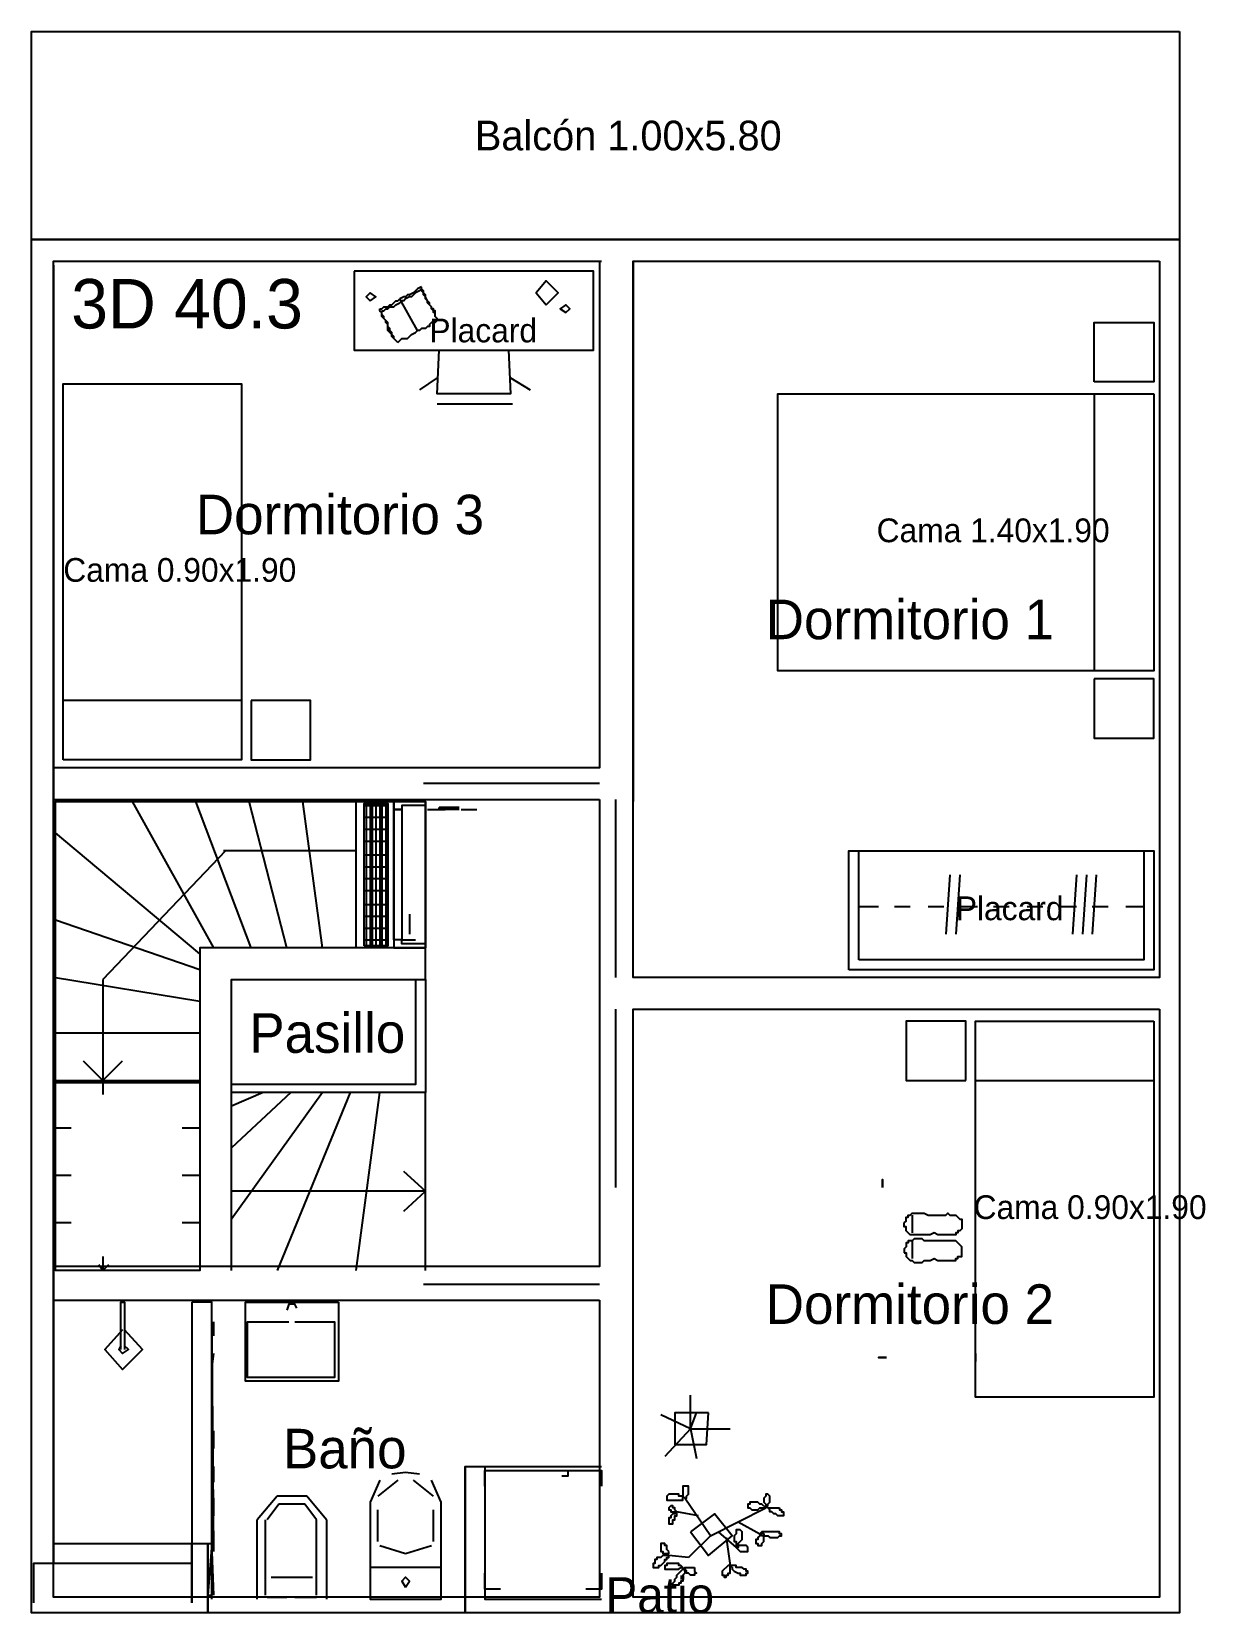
# Model space of a CAD drawing. Header units: metres. Extents: x 0 to 116, y 0 to 8.
# Drawn here: x 0 to 5.93, y 0 to 7.99 of the extents above; entities that cross this region are included whole.
import ezdxf

# ---------------------------------------------------------------- set-up
doc = ezdxf.new("R2010")
doc.units = ezdxf.units.M
for name, color, linetype in [('Trazo_Cotas', 9, 'Continuous'), ('Trazo_Equipamiento', 8, 'Continuous'), ('Trazo_Estancias', 3, 'Continuous'), ('Trazo_Fachada', 30, 'Continuous'), ('Trazo_Puertas', 1, 'Continuous'), ('Trazo_Unidad', 7, 'Continuous'), ('Trazo_Ventanas', 5, 'Continuous')]:
    doc.layers.add(name, color=color, linetype=linetype)

msp = doc.modelspace()

# ---------------------------------------------------------------- texts
at = {"layer": 'Trazo_Cotas'}
msp.add_text('Balcón 1.00x5.80', height=0.15, dxfattribs=at).set_placement((2.24, 7.39))
at = {"layer": 'Trazo_Equipamiento', "color": 8}
for s, p in [('Placard', (2.01, 6.42)), ('Cama 1.40x1.90', (4.27, 5.41)), ('Cama 0.90x1.90', (0.16, 5.21)), ('Placard', (4.67, 3.5)), ('Cama 0.90x1.90', (4.76, 1.99))]:
    msp.add_text(s, height=0.12, dxfattribs=at).set_placement(p)
at = {"layer": 'Trazo_Estancias', "color": 5}
for s, p in [('Dormitorio 3', (0.83, 5.45)), ('Dormitorio 1', (3.71, 4.92)), ('Dormitorio 2', (3.71, 1.46))]:
    msp.add_text(s, height=0.2, dxfattribs=at).set_placement(p)
at = {"layer": 'Trazo_Estancias', "color": 8}
msp.add_text('Pasillo', height=0.2, dxfattribs=at).set_placement((1.1, 2.83))
at = {"layer": 'Trazo_Estancias', "color": 4}
msp.add_text('Baño', height=0.2, dxfattribs=at).set_placement((1.27, 0.73))
at = {"layer": 'Trazo_Fachada'}
msp.add_text('Patio', height=0.18, dxfattribs=at).set_placement((2.9, 0))
at = {"layer": 'Trazo_Unidad'}
msp.add_text('3D 40.3', height=0.25, dxfattribs=at).set_placement((0.2, 6.49))

# ---------------------------------------------------------------- linework, layer by layer
at = {"layer": 'Trazo_Cotas'}
msp.add_lwpolyline([(5.8, 7.99), (5.8, 6.94), (0, 6.94), (0, 7.99)], close=True, dxfattribs=at)
at = {"layer": 'Trazo_Equipamiento', "color": 8}
for p, q in [((0.13, 6.83), (2.88, 6.83)), ((3.04, 6.83), (3.04, 4.1)), ((3.05, 6.83), (5.7, 6.83)), ((0.11, 4.1), (0.11, 1.73)), ((0.92, 3.36), (0.51, 4.1)), ((1.11, 3.36), (0.83, 4.1)), ((1.29, 3.36), (1.1, 4.1)), ((1.47, 3.36), (1.37, 4.1)), ((1.64, 3.36), (1.64, 4.1)), ((1.68, 4.08), (1.8, 4.08)), ((1.69, 4.09), (1.69, 3.37)), ((1.71, 4.09), (1.71, 3.37)), ((1.72, 4.09), (1.72, 3.37)), ((1.74, 4.09), (1.74, 3.37)), ((1.76, 4.09), (1.76, 3.37)), ((1.77, 4.09), (1.77, 3.37)), ((1.79, 4.09), (1.79, 3.37)), ((1.68, 4.02), (1.8, 4.02)), ((2, 4.06), (2.09, 4.06)), ((2.16, 4.07), (2.06, 4.07)), ((2.17, 4.06), (2.25, 4.06)), ((0.85, 3.33), (0.11, 3.95)), ((1.68, 3.96), (1.8, 3.96)), ((0.98, 3.85), (0.36, 3.2)), ((1.64, 3.85), (0.97, 3.85)), ((1.68, 3.9), (1.8, 3.9)), ((1.68, 3.83), (1.8, 3.83)), ((1.68, 3.77), (1.8, 3.77)), ((1.68, 3.71), (1.8, 3.71)), ((1.68, 3.65), (1.8, 3.65)), ((1.68, 3.58), (1.8, 3.58)), ((1.68, 3.52), (1.8, 3.52)), ((1.8, 3.53), (1.8, 3.43)), ((1.91, 3.53), (1.91, 3.43)), ((0.85, 3.25), (0.12, 3.5)), ((1.68, 3.46), (1.8, 3.46)), ((1.68, 3.4), (1.8, 3.4)), ((1.87, 3.4), (1.94, 3.4)), ((1.99, 3.2), (1.99, 3.36)), ((0.85, 3.09), (0.11, 3.21)), ((0.36, 3.2), (0.36, 2.95)), ((0.85, 2.93), (0.12, 2.93)), ((0.36, 2.95), (0.36, 2.69)), ((0.36, 2.69), (0.36, 2.62)), ((1.31, 2.63), (1.01, 2.35)), ((1.47, 2.63), (1.01, 1.99)), ((1.17, 2.63), (1.01, 2.56)), ((1.61, 2.63), (1.24, 1.73)), ((1.64, 1.73), (1.76, 2.63)), ((1.99, 1.73), (1.99, 2.63)), ((0.2, 2.45), (0.12, 2.45)), ((0.85, 2.45), (0.76, 2.45)), ((0.2, 2.21), (0.12, 2.21)), ((0.85, 2.21), (0.76, 2.21)), ((1.99, 2.13), (1.01, 2.13)), ((0.2, 1.97), (0.12, 1.97)), ((0.85, 1.97), (0.76, 1.97)), ((0.36, 1.8), (0.36, 1.73)), ((0.92, 0.31), (0.91, 1.57)), ((0.92, 1.4), (0.92, 1.47)), ((0.91, 1.23), (0.92, 1.31)), ((0.91, 1.06), (0.91, 1.15)), ((0.91, 0.9), (0.91, 0.98)), ((0.92, 0.83), (0.92, 0.92)), ((0.91, 0.73), (0.91, 0.81)), ((0.92, 0.66), (0.92, 0.74)), ((2.19, 0.74), (2.88, 0.74)), ((2.19, 0.09), (2.19, 0.74)), ((2.29, 0.72), (2.37, 0.72)), ((2.29, 0.64), (2.29, 0.72)), ((2.29, 0.72), (2.88, 0.72)), ((0.91, 0.56), (0.91, 0.65)), ((1.76, 0.67), (1.71, 0.56)), ((1.85, 0.67), (1.75, 0.59)), ((1.89, 0.71), (1.82, 0.7)), ((1.96, 0.7), (1.89, 0.71)), ((2.03, 0.59), (1.93, 0.67)), ((2.07, 0.56), (2.02, 0.67)), ((0.92, 0.49), (0.92, 0.58)), ((1.24, 0.59), (1.14, 0.47)), ((1.39, 0.59), (1.24, 0.59)), ((1.49, 0.47), (1.39, 0.59)), ((0.91, 0.4), (0.91, 0.48)), ((1.25, 0.55), (1.19, 0.47)), ((1.38, 0.55), (1.25, 0.55)), ((1.44, 0.47), (1.38, 0.55)), ((1.75, 0.36), (1.75, 0.52)), ((2.03, 0.36), (2.03, 0.52)), ((0.92, 0.31), (0.92, 0.41)), ((1.18, 0.47), (1.18, 0.09)), ((1.44, 0.09), (1.44, 0.47)), ((1.49, 0.47), (1.49, 0.07)), ((0.92, 0.09), (0.91, 0.35)), ((1.76, 0.34), (1.89, 0.3)), ((1.89, 0.3), (2.02, 0.34)), ((0.91, 0.23), (0.91, 0.31)), ((1.21, 0.18), (1.42, 0.18)), ((2.07, 0.23), (1.71, 0.23)), ((0.91, 0.07), (0.91, 0.15)), ((1.19, 0.08), (1.29, 0.08)), ((1.33, 0.08), (1.44, 0.08))]:
    msp.add_line(p, q, dxfattribs=at)
at = {"layer": 'Trazo_Equipamiento', "color": 9}
for p, q in [((1.95, 6.48), (1.86, 6.64)), ((2.05, 6.24), (1.96, 6.18)), ((2.42, 6.24), (2.52, 6.18)), ((5.37, 6.16), (5.37, 4.76)), ((2.05, 6.11), (2.43, 6.11)), ((1.06, 4.61), (0.16, 4.61)), ((4.64, 3.73), (4.62, 3.43)), ((4.64, 3.73), (4.62, 3.43)), ((4.69, 3.73), (4.67, 3.43)), ((4.69, 3.73), (4.67, 3.43)), ((5.28, 3.73), (5.26, 3.43)), ((5.28, 3.73), (5.26, 3.43)), ((5.33, 3.73), (5.31, 3.43)), ((5.33, 3.73), (5.31, 3.43)), ((5.38, 3.73), (5.36, 3.43)), ((5.38, 3.73), (5.36, 3.43)), ((4.18, 3.57), (4.28, 3.57)), ((4.18, 3.57), (4.28, 3.57)), ((4.36, 3.57), (4.44, 3.57)), ((4.36, 3.57), (4.44, 3.57)), ((4.53, 3.57), (4.61, 3.57)), ((4.53, 3.57), (4.61, 3.57)), ((4.69, 3.57), (4.78, 3.57)), ((4.69, 3.57), (4.78, 3.57)), ((4.86, 3.57), (4.94, 3.57)), ((4.86, 3.57), (4.94, 3.57)), ((5.03, 3.57), (5.11, 3.57)), ((5.03, 3.57), (5.11, 3.57)), ((5.19, 3.57), (5.28, 3.57)), ((5.19, 3.57), (5.28, 3.57)), ((5.36, 3.57), (5.44, 3.57)), ((5.36, 3.57), (5.44, 3.57)), ((5.53, 3.57), (5.62, 3.57)), ((5.53, 3.57), (5.62, 3.57)), ((4.77, 2.69), (5.67, 2.69)), ((4.45, 2.01), (4.45, 1.92)), ((4.45, 1.88), (4.45, 1.79)), ((3.33, 0.93), (3.33, 1.1)), ((3.33, 0.93), (3.18, 1)), ((3.33, 0.93), (3.36, 1.01)), ((3.33, 0.93), (3.2, 0.79)), ((3.33, 0.93), (3.36, 0.78)), ((3.33, 0.93), (3.53, 0.93)), ((3.43, 0.39), (3.3, 0.58)), ((3.37, 0.49), (3.26, 0.51)), ((3.43, 0.39), (3.71, 0.53)), ((3.47, 0.41), (3.56, 0.33)), ((3.57, 0.46), (3.68, 0.4)), ((3.43, 0.39), (3.32, 0.28)), ((3.51, 0.38), (3.53, 0.24)), ((3.32, 0.28), (3.22, 0.29))]:
    msp.add_line(p, q, dxfattribs=at)
at = {"layer": 'Trazo_Equipamiento', "color": 8}
for points in [[(0.11, 6.81), (0.11, 0.25), (0.11, 5.15)], [(0.11, 5.15), (0.11, 1.73), (0.11, 4.26)], [(0.11, 3.66), (0.11, 4.26), (0.11, 4.1)], [(2.16, 4.06), (2.06, 4.06), (2.06, 4.07)], [(1.79, 3.53), (1.79, 3.43), (1.8, 3.43)], [(1.91, 3.53), (1.91, 3.43)], [(1.01, 1.73), (1.01, 3.2), (1.99, 3.2), (1.99, 3.36), (0.85, 3.36), (0.85, 1.73)], [(1.99, 3.2), (1.99, 2.63), (1.01, 2.63)], [(1.94, 3.2), (1.94, 2.67), (1.01, 2.67)], [(0.26, 2.79), (0.36, 2.69), (0.46, 2.79)], [(1.88, 2.03), (1.99, 2.13), (1.88, 2.23)], [(0.34, 1.76), (0.36, 1.73), (0.39, 1.76)], [(0.11, 1.57), (0.11, 0.35), (0.91, 0.35)], [(0.45, 1.33), (0.45, 1.57), (0.47, 1.57), (0.47, 1.33)], [(1.34, 1.54), (1.33, 1.56), (1.3, 1.56), (1.29, 1.53)], [(1.33, 1.47), (1.53, 1.47), (1.53, 1.19), (1.09, 1.19), (1.09, 1.47), (1.3, 1.47)], [(0.46, 1.43), (0.37, 1.33), (0.46, 1.23), (0.56, 1.33), (0.47, 1.43)], [(0.45, 1.35), (0.44, 1.33), (0.46, 1.31), (0.49, 1.33), (0.47, 1.35)], [(2.19, 0.09), (2.19, 0.74), (2.29, 0.74), (2.29, 0.07), (2.88, 0.07)], [(2.68, 0.72), (2.71, 0.72), (2.71, 0.69), (2.68, 0.69)], [(2.8, 0.72), (2.88, 0.72), (2.88, 0.64)], [(1.71, 0.56), (1.71, 0.07), (2.07, 0.07), (2.07, 0.56)], [(1.14, 0.07), (1.14, 0.3), (1.14, 0.47)], [(0.81, 0.25), (0.81, 0.35), (0.81, 0.05)], [(0.92, 0.09), (0.91, 0.35), (0.91, 0.35)], [(0.81, 0.05), (0.81, 0.25), (0.01, 0.25), (0.01, 0.05)], [(2.37, 0.12), (2.29, 0.12), (2.29, 0.2)], [(2.88, 0.2), (2.88, 0.12), (2.8, 0.12)]]:
    msp.add_lwpolyline(points, dxfattribs=at)
at = {"layer": 'Trazo_Equipamiento', "color": 9}
for points in [[(1.63, 6.78), (1.63, 6.38), (2.84, 6.38), (2.84, 6.78)], [(2.6, 6.61), (2.66, 6.67), (2.6, 6.73), (2.55, 6.67)], [(1.71, 6.63), (1.74, 6.65), (1.71, 6.67), (1.69, 6.65)], [(2.7, 6.57), (2.72, 6.59), (2.7, 6.61), (2.67, 6.59)], [(5.37, 6.22), (5.37, 6.52), (5.67, 6.52), (5.67, 6.22)], [(0.16, 4.31), (0.16, 6.21), (1.06, 6.21), (1.06, 4.31)], [(5.67, 6.16), (5.67, 4.76), (3.77, 4.76), (3.77, 6.16)], [(5.37, 4.72), (5.37, 4.42), (5.67, 4.42), (5.67, 4.72)], [(1.11, 4.61), (1.11, 4.31), (1.41, 4.31), (1.41, 4.61)], [(4.13, 3.25), (4.13, 3.85), (5.67, 3.85), (5.67, 3.25)], [(4.18, 3.3), (4.18, 3.85), (5.62, 3.85), (5.62, 3.3)], [(4.72, 2.69), (4.72, 2.99), (4.42, 2.99), (4.42, 2.69)], [(5.67, 2.99), (5.67, 1.09), (4.77, 1.09), (4.77, 2.99)], [(4.3, 2.15), (4.3, 2.19)], [(4.41, 1.97), (4.42, 1.98), (4.42, 2), (4.43, 2), (4.43, 2.01), (4.44, 2.01), (4.45, 2.02), (4.51, 2.02), (4.53, 2.01), (4.62, 2.01), (4.63, 2.02), (4.64, 2.01), (4.67, 2.01), (4.69, 1.99), (4.7, 1.99), (4.7, 1.94), (4.69, 1.93), (4.68, 1.93), (4.68, 1.92), (4.67, 1.92), (4.67, 1.91), (4.58, 1.91), (4.56, 1.92), (4.54, 1.91), (4.44, 1.91), (4.42, 1.93), (4.42, 1.95), (4.41, 1.95)], [(4.41, 1.82), (4.42, 1.82), (4.42, 1.8), (4.44, 1.78), (4.45, 1.78), (4.46, 1.77), (4.5, 1.77), (4.51, 1.78), (4.54, 1.78), (4.56, 1.79), (4.58, 1.78), (4.67, 1.78), (4.67, 1.79), (4.68, 1.79), (4.68, 1.8), (4.7, 1.8), (4.7, 1.85), (4.67, 1.88), (4.51, 1.88), (4.5, 1.89), (4.46, 1.89), (4.45, 1.88), (4.43, 1.88), (4.43, 1.87), (4.42, 1.87), (4.42, 1.85), (4.41, 1.84)], [(4.32, 1.29), (4.28, 1.29)], [(4.77, 1.31), (4.77, 1.27)], [(3.42, 1.01), (3.25, 1.01), (3.25, 0.85), (3.41, 0.85)], [(3.3, 0.58), (3.31, 0.58), (3.31, 0.59), (3.32, 0.6), (3.32, 0.64), (3.29, 0.64), (3.29, 0.59)], [(3.29, 0.59), (3.27, 0.59), (3.27, 0.6), (3.22, 0.6), (3.21, 0.59), (3.21, 0.57), (3.29, 0.57)], [(3.71, 0.53), (3.69, 0.55), (3.68, 0.55), (3.67, 0.56), (3.63, 0.56), (3.63, 0.55), (3.62, 0.55), (3.62, 0.53), (3.63, 0.53), (3.64, 0.52), (3.67, 0.52), (3.68, 0.53)], [(3.71, 0.53), (3.72, 0.54), (3.72, 0.55), (3.73, 0.56), (3.73, 0.59), (3.72, 0.6), (3.71, 0.6), (3.71, 0.59), (3.7, 0.58), (3.7, 0.56), (3.71, 0.55)], [(3.26, 0.51), (3.25, 0.52), (3.25, 0.53), (3.24, 0.53), (3.24, 0.54), (3.23, 0.54), (3.22, 0.53), (3.22, 0.52), (3.23, 0.52), (3.23, 0.51)], [(3.26, 0.51), (3.25, 0.5), (3.24, 0.5), (3.23, 0.49), (3.23, 0.48), (3.22, 0.48), (3.22, 0.45), (3.24, 0.45), (3.24, 0.47), (3.25, 0.47), (3.25, 0.49), (3.26, 0.49)], [(3.33, 0.41), (3.42, 0.29), (3.54, 0.39), (3.45, 0.5)], [(3.78, 0.53), (3.78, 0.52), (3.79, 0.52), (3.79, 0.51), (3.8, 0.51), (3.8, 0.49), (3.77, 0.49), (3.76, 0.5), (3.75, 0.5), (3.74, 0.51), (3.73, 0.51), (3.73, 0.52), (3.72, 0.53)], [(3.56, 0.33), (3.57, 0.34), (3.57, 0.35), (3.59, 0.37), (3.59, 0.41), (3.58, 0.42), (3.56, 0.42), (3.56, 0.4), (3.55, 0.39), (3.55, 0.36), (3.56, 0.36)], [(3.69, 0.41), (3.68, 0.4), (3.68, 0.39), (3.67, 0.38), (3.67, 0.37), (3.66, 0.37), (3.66, 0.35), (3.67, 0.35), (3.67, 0.34), (3.69, 0.34), (3.69, 0.35), (3.7, 0.36), (3.7, 0.39), (3.69, 0.39)], [(3.69, 0.41), (3.7, 0.4), (3.7, 0.39), (3.72, 0.39), (3.73, 0.38), (3.77, 0.38), (3.78, 0.39), (3.79, 0.39), (3.79, 0.4), (3.78, 0.4), (3.78, 0.41)], [(3.22, 0.31), (3.21, 0.32), (3.21, 0.34), (3.2, 0.34), (3.2, 0.35), (3.18, 0.35), (3.18, 0.31), (3.19, 0.31), (3.19, 0.3), (3.22, 0.3)], [(3.56, 0.33), (3.58, 0.31), (3.62, 0.31), (3.62, 0.33), (3.61, 0.34), (3.57, 0.34), (3.57, 0.33)], [(3.22, 0.29), (3.19, 0.29), (3.18, 0.28), (3.16, 0.28), (3.16, 0.27), (3.15, 0.27), (3.15, 0.25), (3.14, 0.25), (3.14, 0.23), (3.17, 0.23), (3.17, 0.24), (3.18, 0.24), (3.2, 0.26), (3.2, 0.27), (3.21, 0.27), (3.21, 0.28), (3.22, 0.28)], [(3.29, 0.23), (3.28, 0.24), (3.27, 0.24), (3.27, 0.25), (3.21, 0.25), (3.21, 0.24), (3.2, 0.24), (3.2, 0.22), (3.27, 0.22), (3.28, 0.23)], [(3.53, 0.24), (3.52, 0.24), (3.49, 0.21), (3.49, 0.19), (3.5, 0.19), (3.5, 0.18), (3.51, 0.18), (3.51, 0.19), (3.52, 0.19), (3.52, 0.2), (3.53, 0.2)], [(3.53, 0.24), (3.54, 0.23), (3.54, 0.22), (3.55, 0.21), (3.57, 0.2), (3.58, 0.2), (3.58, 0.19), (3.61, 0.19), (3.61, 0.2), (3.62, 0.2), (3.62, 0.21), (3.61, 0.21), (3.61, 0.22), (3.6, 0.22), (3.59, 0.23), (3.56, 0.23), (3.56, 0.24)], [(3.29, 0.23), (3.3, 0.21), (3.3, 0.2), (3.29, 0.19), (3.29, 0.16), (3.28, 0.16), (3.28, 0.15), (3.27, 0.15), (3.27, 0.14), (3.24, 0.14), (3.24, 0.15), (3.25, 0.16), (3.25, 0.17), (3.26, 0.18), (3.26, 0.19), (3.29, 0.22)], [(3.35, 0.23), (3.35, 0.21), (3.36, 0.2), (3.35, 0.2), (3.35, 0.19), (3.33, 0.19), (3.32, 0.2), (3.31, 0.2), (3.31, 0.21), (3.3, 0.22), (3.3, 0.23)]]:
    msp.add_lwpolyline(points, close=True, dxfattribs=at)
for points in [[(1.76, 6.59), (1.77, 6.59), (1.78, 6.6), (1.8, 6.6), (1.81, 6.61), (1.82, 6.61), (1.84, 6.63), (1.85, 6.63), (1.86, 6.64)], [(1.97, 6.7), (1.95, 6.69), (1.93, 6.67), (1.91, 6.66), (1.9, 6.66), (1.89, 6.65), (1.88, 6.65), (1.86, 6.64)], [(1.97, 6.69), (1.96, 6.68), (1.94, 6.67), (1.92, 6.65), (1.91, 6.65), (1.89, 6.64), (1.88, 6.63), (1.87, 6.63)], [(2.05, 6.54), (2.04, 6.55), (2.04, 6.58), (2.03, 6.58), (2.03, 6.59), (2.02, 6.59), (2.02, 6.6), (2.01, 6.61), (2.01, 6.62), (1.99, 6.64), (1.99, 6.66), (1.98, 6.67), (1.98, 6.68), (1.97, 6.69), (1.97, 6.7)], [(2.05, 6.53), (2.05, 6.54), (2.04, 6.55), (2.04, 6.57), (2.03, 6.57), (2.03, 6.58), (2.02, 6.59), (2.02, 6.6), (2, 6.62), (2, 6.63), (1.99, 6.65), (1.98, 6.66), (1.98, 6.67), (1.97, 6.68), (1.97, 6.69)], [(1.84, 6.43), (1.82, 6.45), (1.82, 6.46), (1.8, 6.48), (1.8, 6.51), (1.79, 6.52), (1.79, 6.53), (1.77, 6.55), (1.77, 6.57), (1.76, 6.58), (1.76, 6.59)], [(1.77, 6.58), (1.78, 6.58), (1.79, 6.59), (1.8, 6.59), (1.81, 6.6), (1.83, 6.6), (1.84, 6.61), (1.86, 6.62), (1.87, 6.63)], [(1.85, 6.42), (1.83, 6.44), (1.83, 6.45), (1.82, 6.46), (1.82, 6.47), (1.81, 6.48), (1.81, 6.49), (1.8, 6.5), (1.8, 6.52), (1.78, 6.54), (1.78, 6.55), (1.77, 6.56), (1.77, 6.58)], [(1.85, 6.42), (1.87, 6.44), (1.9, 6.44), (1.92, 6.46), (1.94, 6.47), (1.95, 6.48)], [(2.05, 6.53), (2.04, 6.52), (2.02, 6.52), (2.01, 6.51), (2.01, 6.5), (2, 6.5), (1.99, 6.49), (1.97, 6.49), (1.96, 6.48), (1.95, 6.48)], [(2.41, 6.38), (2.42, 6.16), (2.05, 6.16), (2.06, 6.38)]]:
    msp.add_lwpolyline(points, dxfattribs=at)
at = {"layer": 'Trazo_Equipamiento', "color": 8}
for points in [[(1.99, 4.1), (1.99, 3.36), (0.85, 3.36), (0.85, 1.73), (0.12, 1.73), (0.12, 4.1)], [(1.68, 3.37), (1.68, 4.09), (1.8, 4.09), (1.8, 3.37)], [(1.83, 4.1), (1.83, 3.36), (1.99, 3.36), (1.99, 4.1)], [(1.83, 4.1), (1.99, 4.1), (1.99, 4.08), (1.87, 4.08), (1.87, 4.06), (1.83, 4.06)], [(1.87, 4.06), (1.87, 3.4), (1.83, 3.4), (1.83, 4.06)], [(1.83, 3.36), (1.99, 3.36), (1.99, 3.38), (1.87, 3.38), (1.87, 3.4), (1.83, 3.4)], [(0.85, 2.68), (0.85, 2.69), (0.12, 2.68)], [(0.85, 2.69), (0.12, 2.68), (0.12, 2.69)], [(0.81, 1.57), (0.81, 0.35), (0.91, 0.35), (0.91, 1.57)], [(1.55, 1.57), (1.55, 1.17), (1.08, 1.17), (1.08, 1.57)], [(2.19, 0), (2.19, 0.74)], [(2.19, 0.09), (2.19, 0.74)], [(2.19, 0.74), (2.19, 0.09)], [(0.91, 0.09), (0.91, 0.35), (0.89, 0.09)], [(0.91, 0.35), (0.89, 0.09), (0.89, 0.35)], [(0.89, 0), (0.89, 0.35)], [(1.89, 0.13), (1.91, 0.16), (1.89, 0.18), (1.87, 0.16)]]:
    msp.add_lwpolyline(points, close=True, dxfattribs=at)
at = {"layer": 'Trazo_Estancias', "color": 5}
for points in [[(2.87, 6.83), (2.87, 4.27), (0.11, 4.27), (0.11, 6.83)], [(5.7, 6.83), (5.7, 3.21), (3.04, 3.21), (3.04, 6.83)], [(5.7, 3.05), (5.7, 0.08), (3.04, 0.08), (3.04, 3.05)]]:
    msp.add_lwpolyline(points, close=True, dxfattribs=at)
at = {"layer": 'Trazo_Estancias', "color": 8}
msp.add_lwpolyline([(2.87, 4.11), (2.87, 1.75), (0.11, 1.75), (0.11, 4.11)], close=True, dxfattribs=at)
at = {"layer": 'Trazo_Estancias', "color": 4}
msp.add_lwpolyline([(2.87, 1.58), (2.87, 0.08), (0.11, 0.08), (0.11, 1.58)], close=True, dxfattribs=at)
at = {"layer": 'Trazo_Fachada'}
for p, q in [((5.8, 6.94), (0, 6.94)), ((5.8, 0), (0, 0))]:
    msp.add_line(p, q, dxfattribs=at)
at = {"layer": 'Trazo_Puertas'}
for p, q in [((2.87, 4.19), (1.98, 4.19)), ((2.95, 4.11), (2.95, 3.21)), ((2.95, 3.05), (2.95, 2.15)), ((2.87, 1.66), (1.98, 1.66))]:
    msp.add_line(p, q, dxfattribs=at)
at = {"layer": 'Trazo_Unidad'}
msp.add_lwpolyline([(5.8, 6.94), (5.8, 0), (0, 0), (0, 6.94)], close=True, dxfattribs=at)
at = {"layer": 'Trazo_Ventanas'}
for p, q in [((2.87, 6.94), (0.11, 6.94)), ((5.7, 6.94), (3.04, 6.94)), ((2.18, 0), (0.88, 0)), ((5.72, 0), (3.01, 0))]:
    msp.add_line(p, q, dxfattribs=at)

msp.set_redraw_order([(e.dxf.handle, doc.entitydb.next_handle()) for e in msp.query("TEXT MTEXT ATTDEF DIMENSION ARC_DIMENSION")])  # texts and dimensions are drawn at this point

doc.saveas('drawing.dxf')
